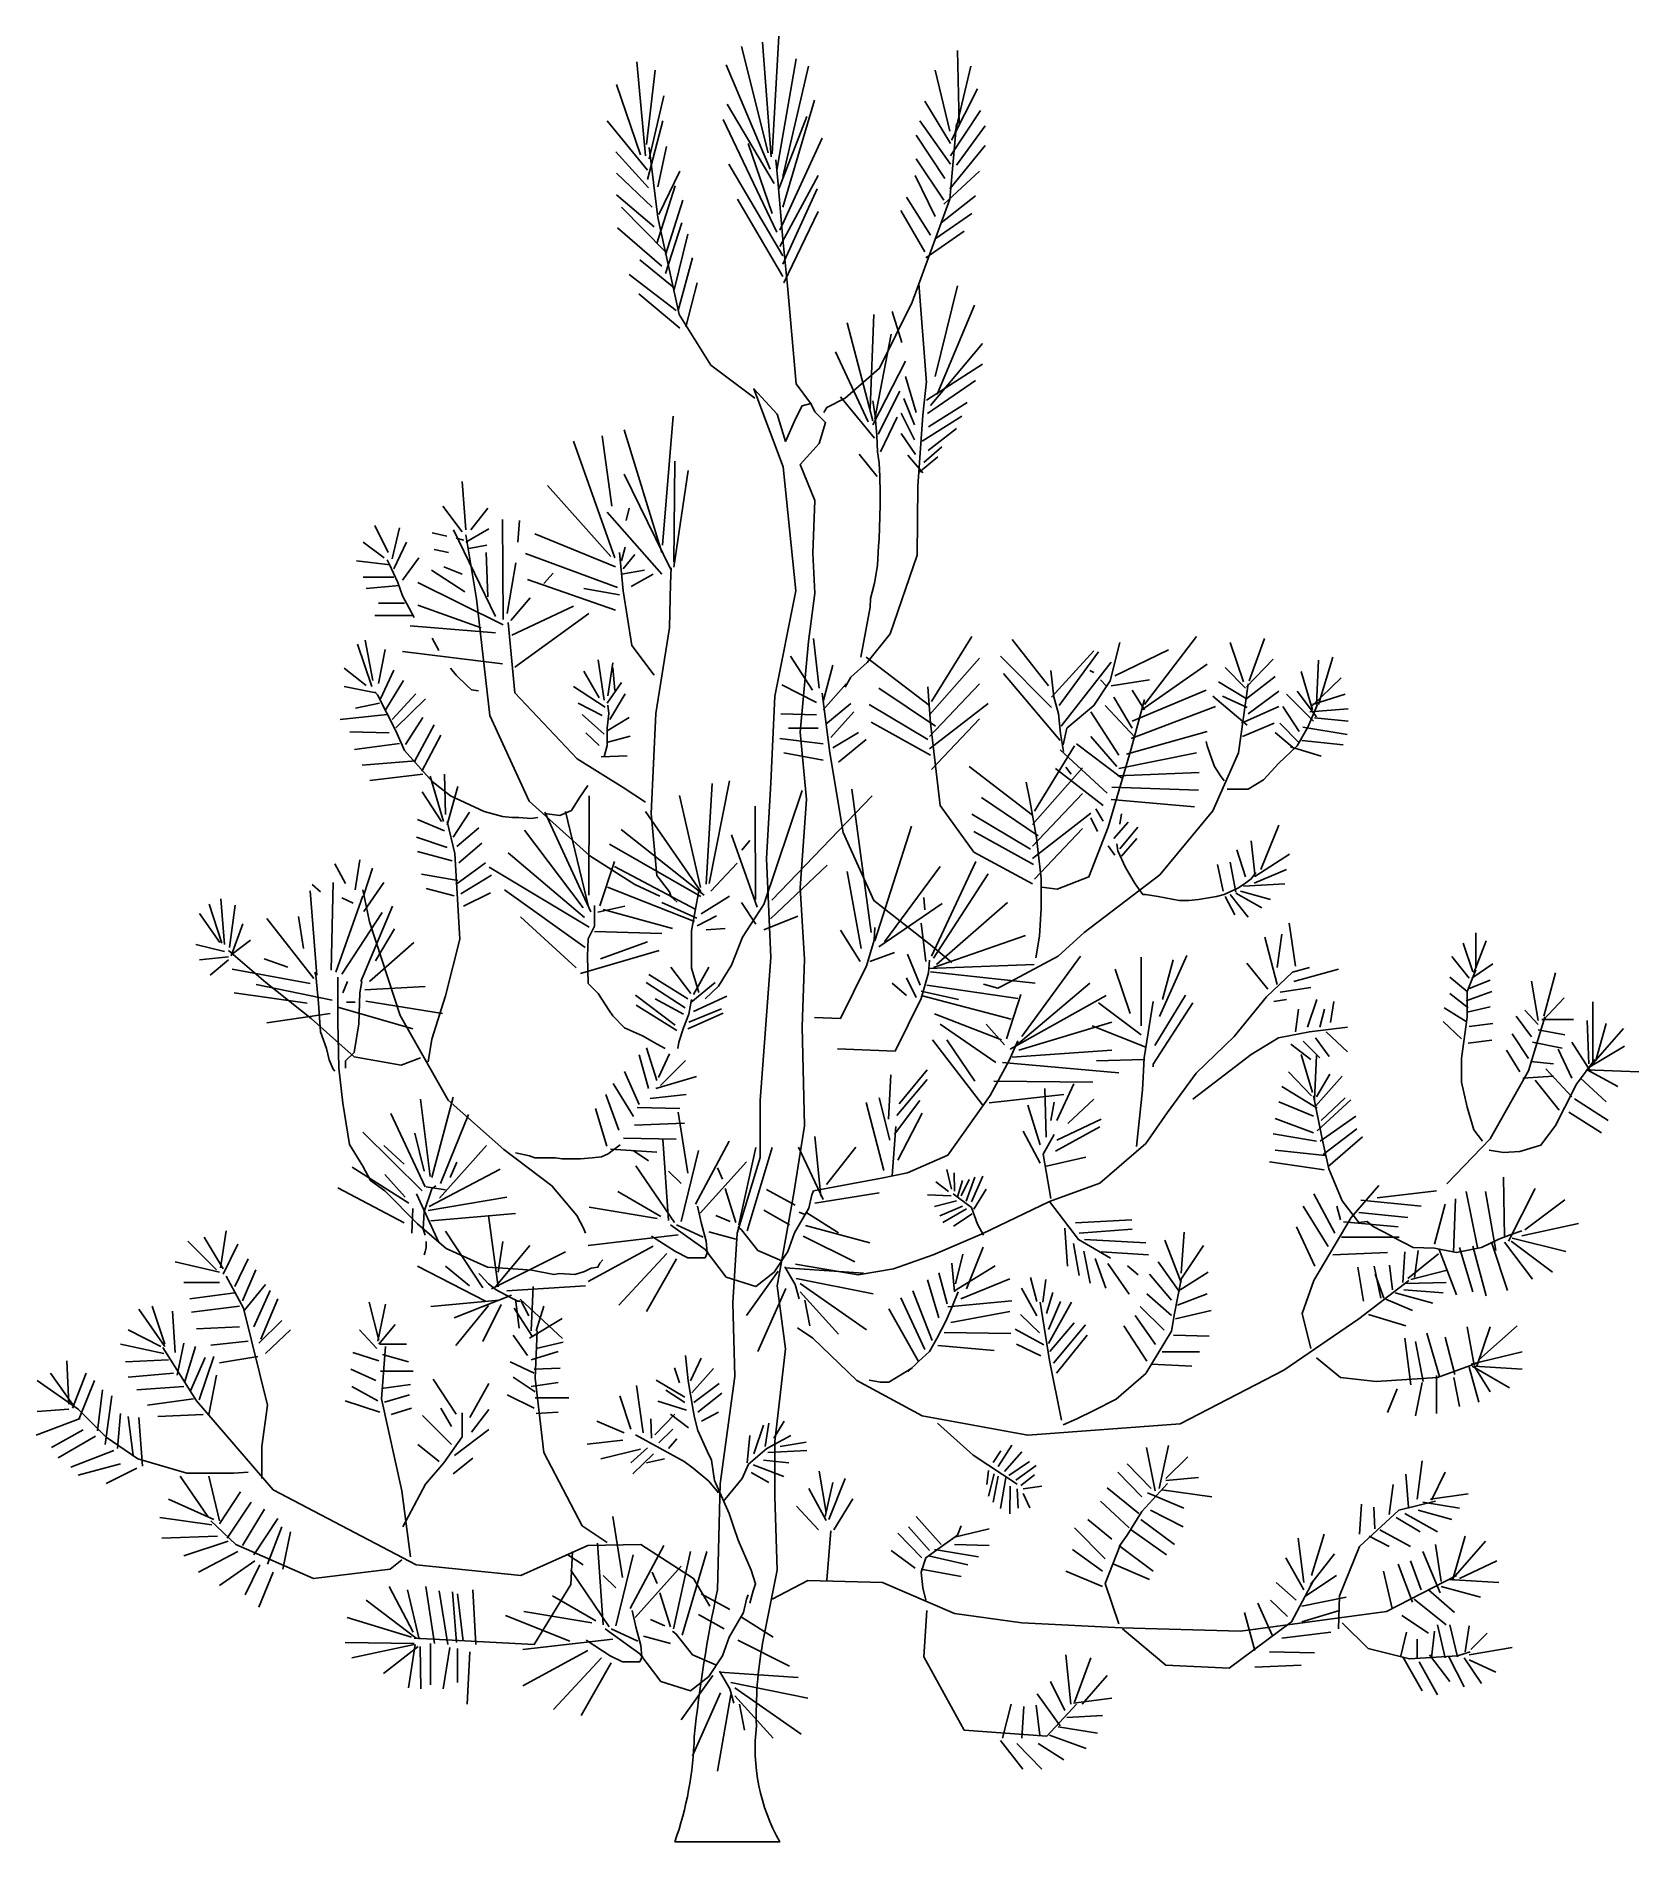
# Model space of a CAD drawing. Extents: x -31.3 to -29.3, y -43.06 to -40.81.
import ezdxf

# ---------------------------------------------------------------- set-up
doc = ezdxf.new("R2010")
doc.units = 0
doc.layers.get('0').update_dxf_attribs({"linetype": 'CONTINUOUS'})

msp = doc.modelspace()

# ---------------------------------------------------------------- linework, layer by layer
at = {"color": 0}
for p, q in [((-30.3826, -40.9543), (-30.3742, -40.8078)), ((-30.3874, -40.9531), (-30.4209, -40.8207)), ((-30.3838, -40.9582), (-30.3945, -40.8155)), ((-30.1494, -40.9171), (-30.1518, -40.8258)), ((-30.5404, -40.9569), (-30.5512, -40.84)), ((-30.5392, -40.9428), (-30.5284, -40.8502)), ((-30.385, -40.9736), (-30.44, -40.8438)), ((-30.3766, -40.9749), (-30.3527, -40.8361)), ((-30.3694, -40.9826), (-30.3371, -40.8451)), ((-30.1614, -40.9261), (-30.1793, -40.8502)), ((-30.1554, -40.9312), (-30.1351, -40.8451)), ((-30.5464, -40.9556), (-30.5763, -40.8682)), ((-30.159, -40.9376), (-30.1267, -40.8734)), ((-30.5356, -40.9608), (-30.5177, -40.8824)), ((-30.3802, -40.9916), (-30.4388, -40.8926)), ((-30.3694, -41.0211), (-30.33, -40.8875)), ((-30.1602, -40.9415), (-30.1925, -40.8888)), ((-30.538, -40.9749), (-30.5882, -40.9132)), ((-30.538, -40.9865), (-30.5189, -40.9132)), ((-30.3766, -41.052), (-30.4436, -40.9119)), ((-30.3742, -40.998), (-30.3395, -40.9081)), ((-30.1602, -40.9672), (-30.1985, -40.9132)), ((-30.1602, -40.9569), (-30.1231, -40.9003)), ((-30.153, -40.9684), (-30.1172, -40.9196)), ((-30.3826, -41.0289), (-30.4125, -40.9415)), ((-30.373, -41.0494), (-30.3204, -40.9351)), ((-30.1674, -40.9852), (-30.2032, -40.9312)), ((-30.5368, -40.9967), (-30.5775, -40.9518)), ((-30.5249, -41.034), (-30.5356, -40.9466)), ((-30.5249, -40.9954), (-30.5141, -40.9453)), ((-30.1686, -41.0122), (-30.2032, -40.9608)), ((-30.1614, -40.998), (-30.1172, -40.944)), ((-30.532, -41.0211), (-30.5763, -40.9787)), ((-30.5237, -41.0301), (-30.4974, -40.9762)), ((-30.3694, -41.0815), (-30.4364, -40.9672)), ((-30.373, -41.07), (-30.3252, -40.9813)), ((-30.1793, -41.0327), (-30.2044, -40.9813)), ((-30.1686, -41.0173), (-30.1243, -40.9762)), ((-30.5296, -41.0456), (-30.5763, -41.0057)), ((-30.5261, -41.0661), (-30.5034, -40.9942)), ((-30.3694, -41.0918), (-30.3264, -40.998)), ((-30.1853, -41.0558), (-30.2152, -41.0083)), ((-30.1722, -41.0404), (-30.1291, -41.007)), ((-30.5153, -41.0764), (-30.5703, -41.0211)), ((-30.5153, -41.0803), (-30.4938, -41.0122)), ((-30.3694, -41.1072), (-30.4256, -41.0109)), ((-30.3682, -41.115), (-30.3252, -41.0263)), ((-30.1925, -41.0764), (-30.2224, -41.025)), ((-30.1781, -41.0597), (-30.1339, -41.0289)), ((-30.5201, -41.0944), (-30.5751, -41.0468)), ((-30.4986, -41.1548), (-30.5249, -41.034)), ((-30.5153, -41.1034), (-30.495, -41.0404)), ((-30.5045, -41.124), (-30.4878, -41.0546)), ((-30.1913, -41.0841), (-30.1435, -41.0507)), ((-30.5045, -41.1214), (-30.5476, -41.0867)), ((-30.4998, -41.1496), (-30.4818, -41.0841)), ((-30.5022, -41.1496), (-30.5607, -41.1047)), ((-30.4902, -41.1702), (-30.4758, -41.115)), ((-30.1901, -41.2396), (-30.1997, -41.1162)), ((-30.1793, -41.2319), (-30.1518, -41.1188)), ((-30.4974, -41.1715), (-30.5488, -41.1291)), ((-30.1769, -41.2537), (-30.1303, -41.1432)), ((-30.4591, -41.2177), (-30.4986, -41.1548)), ((-30.2571, -41.2871), (-30.2893, -41.1651)), ((-30.2606, -41.2717), (-30.2559, -41.1548)), ((-30.2212, -41.1895), (-30.2331, -41.1509)), ((-30.2547, -41.2846), (-30.2343, -41.1792)), ((-30.263, -41.2884), (-30.3037, -41.201)), ((-30.2571, -41.2923), (-30.2164, -41.2126)), ((-30.1853, -41.2679), (-30.1207, -41.1908)), ((-30.4041, -41.2589), (-30.4591, -41.2177)), ((-30.2032, -41.2769), (-30.2164, -41.2319)), ((-30.1901, -41.2614), (-30.1207, -41.2165)), ((-30.2551, -41.3089), (-30.2976, -41.2574)), ((-30.2505, -41.3039), (-30.2236, -41.2501)), ((-30.1889, -41.2781), (-30.1291, -41.237)), ((-30.2051, -41.3106), (-30.2219, -41.2776)), ((-30.2051, -41.2921), (-30.2186, -41.2591)), ((-30.1878, -41.2944), (-30.1396, -41.2641)), ((-30.5202, -41.4512), (-30.5668, -41.2982)), ((-30.519, -41.4421), (-30.5058, -41.2815)), ((-30.2477, -41.3258), (-30.227, -41.2826)), ((-30.204, -41.3291), (-30.2219, -41.3028)), ((-30.1956, -41.3123), (-30.1463, -41.2815)), ((-30.1883, -41.324), (-30.153, -41.2966)), ((-30.5787, -41.4576), (-30.6302, -41.3124)), ((-30.5823, -41.3933), (-30.5943, -41.3059)), ((-30.1934, -41.3392), (-30.171, -41.3196)), ((-30.5051, -41.4631), (-30.5039, -41.3372)), ((-30.2517, -41.3566), (-30.274, -41.3286)), ((-30.195, -41.352), (-30.2135, -41.3297)), ((-30.2001, -41.352), (-30.176, -41.3319)), ((-30.7641, -41.4229), (-30.7689, -41.3625)), ((-30.5835, -41.4563), (-30.6625, -41.3676)), ((-30.5082, -41.473), (-30.5668, -41.3535)), ((-30.5051, -41.4696), (-30.4871, -41.3488)), ((-30.7689, -41.4254), (-30.7928, -41.3933)), ((-30.7581, -41.4229), (-30.7366, -41.3959)), ((-30.7175, -41.5347), (-30.7186, -41.41)), ((-30.6995, -41.4383), (-30.6971, -41.4113)), ((-30.5202, -41.4781), (-30.5883, -41.401)), ((-30.5644, -41.4113), (-30.5608, -41.3959)), ((-30.8609, -41.4512), (-30.8777, -41.4177)), ((-30.8561, -41.4589), (-30.8466, -41.4203)), ((-30.788, -41.4306), (-30.8059, -41.4267)), ((-30.727, -41.5308), (-30.7796, -41.4229)), ((-30.7665, -41.4357), (-30.776, -41.4332)), ((-30.7641, -41.4383), (-30.7354, -41.4216)), ((-30.5776, -41.4691), (-30.678, -41.428)), ((-30.8657, -41.4576), (-30.892, -41.4383)), ((-30.8597, -41.4653), (-30.8621, -41.4602)), ((-30.8537, -41.4717), (-30.8382, -41.4383)), ((-30.843, -41.4858), (-30.8227, -41.4576)), ((-30.7856, -41.4512), (-30.8035, -41.4473)), ((-30.7605, -41.446), (-30.7378, -41.4421)), ((-30.7366, -41.5064), (-30.739, -41.4512)), ((-30.5752, -41.4948), (-30.6899, -41.4524)), ((-30.5704, -41.4614), (-30.5656, -41.4447)), ((-30.568, -41.4717), (-30.5536, -41.4537)), ((-30.8585, -41.4666), (-30.9004, -41.4614)), ((-30.8537, -41.482), (-30.892, -41.482)), ((-30.849, -41.4884), (-30.8597, -41.4653)), ((-30.7653, -41.5), (-30.8071, -41.473)), ((-30.7689, -41.4781), (-30.7916, -41.4691)), ((-30.7127, -41.527), (-30.7019, -41.464)), ((-30.6672, -41.4897), (-30.6553, -41.4768)), ((-30.5704, -41.4781), (-30.5417, -41.473)), ((-30.5584, -41.4935), (-30.5309, -41.4781)), ((-30.8466, -41.4923), (-30.8884, -41.4961)), ((-30.843, -41.5051), (-30.849, -41.4884)), ((-30.8346, -41.5205), (-30.843, -41.5051)), ((-30.7175, -41.5411), (-30.8239, -41.4884)), ((-30.5776, -41.5231), (-30.6875, -41.4846)), ((-30.5728, -41.5038), (-30.617, -41.4961)), ((-30.8406, -41.5141), (-30.8729, -41.5141)), ((-30.8286, -41.5321), (-30.8346, -41.5205)), ((-30.7449, -41.5449), (-30.8239, -41.5167)), ((-30.7079, -41.536), (-30.684, -41.5077)), ((-30.7067, -41.554), (-30.6302, -41.518)), ((-30.7031, -41.5938), (-30.611, -41.527)), ((-30.831, -41.5295), (-30.8777, -41.5295)), ((-30.727, -41.5514), (-30.8334, -41.5424)), ((-30.8812, -41.6182), (-30.8992, -41.5655)), ((-30.8801, -41.6105), (-30.8896, -41.5604)), ((-30.8729, -41.6143), (-30.8645, -41.5719)), ((-30.7976, -41.5732), (-30.8059, -41.5578)), ((-30.3239, -41.62), (-30.331, -41.5583)), ((-30.184, -41.6367), (-30.1338, -41.5557)), ((-30.0381, -41.6174), (-30.0835, -41.5596)), ((-29.9556, -41.6046), (-29.8887, -41.5724)), ((-29.9186, -41.6406), (-29.854, -41.5557)), ((-29.7954, -41.6123), (-29.8121, -41.5634)), ((-29.7882, -41.611), (-29.7691, -41.5583)), ((-30.8884, -41.6169), (-30.9159, -41.5951)), ((-30.7186, -41.5899), (-30.843, -41.5745)), ((-30.5919, -41.6349), (-30.5991, -41.5848)), ((-30.5871, -41.6298), (-30.5811, -41.5886)), ((-30.5786, -41.6232), (-30.5812, -41.5943)), ((-30.3322, -41.6226), (-30.3597, -41.5801)), ((-30.3191, -41.6367), (-30.3071, -41.5917)), ((-30.1864, -41.6418), (-30.2653, -41.5814)), ((-30.1864, -41.6534), (-30.1242, -41.5827)), ((-30.0345, -41.6444), (-30.0979, -41.5801)), ((-30.0345, -41.6315), (-29.9819, -41.5737)), ((-30.025, -41.6418), (-29.9759, -41.575)), ((-30.0226, -41.6675), (-29.9604, -41.5879)), ((-29.9221, -41.647), (-29.8408, -41.5904)), ((-29.793, -41.62), (-29.8181, -41.5943)), ((-29.7918, -41.6187), (-29.7583, -41.584)), ((-29.7045, -41.6406), (-29.7021, -41.5853)), ((-29.7021, -41.6406), (-29.6842, -41.5814)), ((-30.8705, -41.6336), (-30.8537, -41.5977)), ((-30.8645, -41.6478), (-30.8418, -41.6105)), ((-30.5979, -41.6323), (-30.617, -41.5989)), ((-30.5883, -41.6388), (-30.5704, -41.613)), ((-30.3274, -41.638), (-30.3705, -41.6161)), ((-30.3191, -41.647), (-30.2904, -41.6148)), ((-30.1864, -41.6804), (-30.1242, -41.6148)), ((-30.0238, -41.6855), (-30.0943, -41.602)), ((-29.9819, -41.6007), (-29.9867, -41.5981)), ((-29.9664, -41.6174), (-29.9735, -41.6097)), ((-29.9604, -41.6174), (-29.9126, -41.6097)), ((-29.793, -41.6328), (-29.8265, -41.6123)), ((-29.793, -41.6341), (-29.756, -41.6058)), ((-29.7093, -41.647), (-29.7237, -41.5994)), ((-29.7105, -41.6431), (-29.6735, -41.6071)), ((-30.8764, -41.6259), (-30.9159, -41.6182)), ((-30.8717, -41.6388), (-30.9016, -41.6452)), ((-30.8561, -41.6593), (-30.8263, -41.6272)), ((-30.8514, -41.6696), (-30.8143, -41.6336)), ((-30.5907, -41.6439), (-30.6302, -41.6182)), ((-30.5943, -41.6542), (-30.6242, -41.6388)), ((-30.5847, -41.6593), (-30.5656, -41.6272)), ((-30.3155, -41.665), (-30.2844, -41.6393)), ((-30.1792, -41.6675), (-30.2497, -41.62)), ((-30.1864, -41.6958), (-30.1134, -41.6393)), ((-29.9341, -41.6701), (-29.9568, -41.6315)), ((-29.9341, -41.6611), (-29.842, -41.6226)), ((-29.9186, -41.647), (-29.9341, -41.6226)), ((-29.7906, -41.6662), (-29.8336, -41.6303)), ((-29.7906, -41.6444), (-29.8217, -41.6303)), ((-29.7894, -41.6521), (-29.7512, -41.6238)), ((-29.7081, -41.6611), (-29.7416, -41.6277)), ((-29.7045, -41.656), (-29.7285, -41.6238)), ((-29.7093, -41.6406), (-29.6687, -41.6277)), ((-30.8621, -41.6529), (-30.9207, -41.6593)), ((-30.8394, -41.6902), (-30.8179, -41.6568)), ((-30.5919, -41.6773), (-30.6194, -41.6529)), ((-30.5883, -41.6735), (-30.5608, -41.6568)), ((-30.3274, -41.6534), (-30.3717, -41.6521)), ((-30.3095, -41.6817), (-30.2808, -41.6495)), ((-30.1888, -41.6842), (-30.2617, -41.6406)), ((-30.1852, -41.7035), (-30.2593, -41.6624)), ((-30.184, -41.7215), (-30.1242, -41.6585)), ((-29.9508, -41.7035), (-29.9855, -41.6495)), ((-29.9305, -41.6817), (-29.9676, -41.6418)), ((-29.9353, -41.683), (-29.8301, -41.6431)), ((-29.7978, -41.6637), (-29.7512, -41.6431)), ((-29.7261, -41.674), (-29.7464, -41.6431)), ((-29.7129, -41.6495), (-29.6651, -41.6457)), ((-29.7069, -41.6573), (-29.6651, -41.6611)), ((-30.8597, -41.676), (-30.9088, -41.6747)), ((-30.8275, -41.7107), (-30.8035, -41.6657)), ((-30.8191, -41.7236), (-30.7952, -41.6786)), ((-30.5979, -41.6914), (-30.6146, -41.676)), ((-30.5871, -41.6876), (-30.5596, -41.6799)), ((-30.3191, -41.6894), (-30.3729, -41.683)), ((-30.3251, -41.6701), (-30.3621, -41.6701)), ((-30.3071, -41.6945), (-30.2748, -41.6752)), ((-30.3, -41.7125), (-30.2653, -41.6842)), ((-29.9532, -41.7176), (-29.9855, -41.6804)), ((-29.9413, -41.7022), (-29.8408, -41.674)), ((-29.7966, -41.6804), (-29.7571, -41.6637)), ((-29.732, -41.6958), (-29.756, -41.6752)), ((-29.7261, -41.6881), (-29.75, -41.6637)), ((-29.7213, -41.6688), (-29.6663, -41.6778)), ((-30.8466, -41.6889), (-30.9028, -41.6966)), ((-30.5955, -41.7056), (-30.5632, -41.7043)), ((-30.3191, -41.7099), (-30.3681, -41.7009)), ((-30.0559, -41.7732), (-30.0057, -41.6922)), ((-29.9652, -41.7511), (-30.0238, -41.6971)), ((-29.9472, -41.7318), (-30.0034, -41.6894)), ((-29.9508, -41.7202), (-29.854, -41.7009)), ((-29.7368, -41.6932), (-29.6986, -41.7048)), ((-29.7225, -41.6855), (-29.6711, -41.6907)), ((-30.8263, -41.7107), (-30.8932, -41.7159)), ((-30.8179, -41.7274), (-30.8836, -41.7351)), ((-30.7921, -41.7864), (-30.8088, -41.7299)), ((-30.7897, -41.7774), (-30.7909, -41.7273)), ((-30.0583, -41.7783), (-30.1372, -41.7179)), ((-30.0583, -41.7899), (-29.9961, -41.7192)), ((-29.97, -41.7665), (-30.0297, -41.7202)), ((-29.952, -41.7292), (-29.8504, -41.7253)), ((-30.7944, -41.7864), (-30.8184, -41.7491)), ((-30.7873, -41.7903), (-30.7741, -41.7427)), ((-30.4646, -41.8642), (-30.4574, -41.7389)), ((-30.4611, -41.8635), (-30.4357, -41.7357)), ((-30.3928, -41.8896), (-30.3453, -41.7477)), ((-30.2593, -41.9245), (-30.2832, -41.7459)), ((-30.0583, -41.8169), (-29.9961, -41.7513)), ((-29.9592, -41.7433), (-29.8516, -41.7472)), ((-30.7801, -41.8057), (-30.7598, -41.7748)), ((-30.6085, -41.899), (-30.6656, -41.7745)), ((-30.6109, -41.8941), (-30.6401, -41.774)), ((-30.611, -41.8781), (-30.6107, -41.7541)), ((-30.4714, -41.8735), (-30.5405, -41.7736)), ((-30.472, -41.8683), (-30.4979, -41.7538)), ((-30.4032, -41.8836), (-30.4038, -41.767)), ((-30.3829, -41.8842), (-30.2581, -41.7541)), ((-30.0512, -41.804), (-30.1217, -41.7565)), ((-29.97, -41.7857), (-29.9795, -41.7703)), ((-29.9604, -41.7588), (-29.8564, -41.7678)), ((-30.7909, -41.798), (-30.8243, -41.7838)), ((-30.7753, -41.8173), (-30.7478, -41.7941)), ((-30.618, -41.8937), (-30.6911, -41.7972)), ((-30.4673, -41.8781), (-30.5705, -41.7963)), ((-30.2545, -41.9348), (-30.2091, -41.7922)), ((-30.0607, -41.8207), (-30.1336, -41.7771)), ((-30.0583, -41.8323), (-29.9854, -41.7758)), ((-30.0559, -41.858), (-29.9961, -41.795)), ((-29.9771, -41.7986), (-29.9855, -41.7819)), ((-29.9568, -41.8076), (-29.9389, -41.787)), ((-29.9496, -41.7896), (-29.9472, -41.7767)), ((-29.9496, -41.8205), (-29.9269, -41.7935)), ((-29.7739, -41.8461), (-29.7512, -41.7909)), ((-30.7873, -41.8185), (-30.8255, -41.8057)), ((-30.7729, -41.8378), (-30.7442, -41.8134)), ((-30.4716, -41.8798), (-30.5851, -41.8143)), ((-30.4012, -41.893), (-30.4331, -41.8029)), ((-30.4203, -41.8218), (-30.4102, -41.8101)), ((-30.0571, -41.84), (-30.1312, -41.7989)), ((-29.9556, -41.8282), (-29.964, -41.8166)), ((-29.9472, -41.8294), (-29.9281, -41.8076)), ((-29.781, -41.8551), (-29.7858, -41.8102)), ((-30.914, -41.8635), (-30.9272, -41.8391)), ((-30.9021, -41.8712), (-30.8961, -41.834)), ((-30.7813, -41.8352), (-30.8243, -41.8237)), ((-30.7765, -41.8648), (-30.7395, -41.8378)), ((-30.6165, -41.9059), (-30.7116, -41.8252)), ((-30.5971, -41.8915), (-30.579, -41.8363)), ((-30.4776, -41.8961), (-30.5791, -41.8425)), ((-30.4591, -41.873), (-30.4262, -41.8381)), ((-30.3845, -41.9074), (-30.3141, -41.8405)), ((-30.2426, -41.9361), (-30.1732, -41.8423)), ((-30.184, -41.9541), (-30.129, -41.8359)), ((-29.8205, -41.8731), (-29.8277, -41.8397)), ((-29.805, -41.8744), (-29.8121, -41.8371)), ((-29.793, -41.8551), (-29.8038, -41.8217)), ((-29.7799, -41.8539), (-29.738, -41.8269)), ((-30.9451, -41.8738), (-30.9558, -41.8648)), ((-30.9319, -41.9714), (-30.9296, -41.8622)), ((-30.8913, -41.8776), (-30.8805, -41.8442)), ((-30.8913, -41.8982), (-30.8662, -41.8622)), ((-30.7741, -41.8596), (-30.8196, -41.8519)), ((-30.7705, -41.8764), (-30.7323, -41.8532)), ((-30.6107, -41.9181), (-30.735, -41.8431)), ((-30.2718, -41.9443), (-30.2891, -41.8487)), ((-30.1816, -41.9566), (-30.1134, -41.8513)), ((-29.7954, -41.8667), (-29.744, -41.8641)), ((-29.7822, -41.8629), (-29.7416, -41.8461)), ((-31.0647, -41.9393), (-31.0694, -41.8828)), ((-30.9499, -41.9779), (-30.9582, -41.8725)), ((-30.926, -41.974), (-30.8925, -41.8789)), ((-30.9044, -41.8879), (-30.9188, -41.8815)), ((-30.7789, -41.8789), (-30.8136, -41.8699)), ((-30.7669, -41.8918), (-30.7335, -41.8751)), ((-30.6157, -41.9432), (-30.7158, -41.8715)), ((-30.4793, -41.9107), (-30.5875, -41.8682)), ((-30.4763, -41.9066), (-30.52, -41.8873)), ((-30.4708, -41.9011), (-30.4355, -41.8791)), ((-30.403, -41.914), (-30.4209, -41.8871)), ((-30.1923, -41.8963), (-30.1935, -41.8808)), ((-30.178, -41.9644), (-30.0895, -41.8873)), ((-29.8181, -41.8795), (-29.8062, -41.9027)), ((-29.8121, -41.877), (-29.7894, -41.9053)), ((-29.805, -41.8757), (-29.7727, -41.8937)), ((-29.799, -41.8731), (-29.7619, -41.8834)), ((-31.0706, -41.9368), (-31.0958, -41.9008)), ((-31.0682, -41.938), (-31.0838, -41.8892)), ((-31.0587, -41.9432), (-31.0515, -41.8905)), ((-30.9535, -41.9817), (-31.0121, -41.9072)), ((-30.9666, -41.9445), (-30.9726, -41.9046)), ((-30.9188, -41.9766), (-30.8686, -41.8995)), ((-30.8949, -41.9856), (-30.8554, -41.8918)), ((-30.6268, -41.9685), (-30.696, -41.9051)), ((-30.5997, -41.8991), (-30.5662, -41.8918)), ((-30.5065, -41.9195), (-30.593, -41.896)), ((-30.476, -41.9163), (-30.452, -41.9037)), ((-30.3931, -41.9212), (-30.3506, -41.9044)), ((-30.2497, -41.9425), (-30.1708, -41.8886)), ((-31.0563, -41.9535), (-31.0419, -41.9136)), ((-30.8769, -41.9599), (-30.853, -41.92)), ((-30.6039, -41.9231), (-30.5199, -41.9256)), ((-30.4649, -41.9213), (-30.4413, -41.9194)), ((-30.2729, -41.9605), (-30.2973, -41.9218)), ((-30.1912, -41.9605), (-30.1971, -41.913)), ((-30.1816, -41.9682), (-30.0668, -41.9284)), ((-29.7535, -41.9892), (-29.7686, -41.9302)), ((-29.7535, -41.9683), (-29.7477, -41.9265)), ((-29.7307, -41.9665), (-29.7383, -41.913)), ((-29.5061, -41.9672), (-29.5061, -41.9248)), ((-31.0647, -41.9483), (-31.1005, -41.9393)), ((-31.0599, -41.9548), (-31.0958, -41.9586)), ((-31.0563, -41.9522), (-31.0324, -41.9342)), ((-30.8841, -41.9856), (-30.8291, -41.9368)), ((-30.6215, -41.9755), (-30.5235, -41.9469)), ((-30.5963, -41.9573), (-30.538, -41.9363)), ((-30.2607, -41.9605), (-30.2303, -41.9494)), ((-30.1983, -41.9901), (-30.2139, -41.9515)), ((-30.0716, -42.0543), (-29.9986, -41.9541)), ((-29.923, -42.0408), (-29.923, -41.9551)), ((-29.9002, -42.0294), (-29.8659, -41.9532)), ((-29.5144, -41.9814), (-29.536, -41.9544)), ((-29.5097, -41.9736), (-29.5216, -41.9377)), ((-29.5085, -41.9749), (-29.4929, -41.9351)), ((-31.0599, -41.9586), (-31.0826, -41.9779)), ((-30.9582, -41.9882), (-31.0551, -41.9702)), ((-30.9858, -41.9676), (-31.0156, -41.9573)), ((-30.5361, -41.9767), (-30.4875, -42.007)), ((-30.484, -42.0004), (-30.5088, -41.9676)), ((-30.4807, -42.0016), (-30.4616, -41.9676)), ((-30.1876, -41.9695), (-30.056, -41.9644)), ((-30.1852, -41.9734), (-30.0549, -41.9875)), ((-29.9364, -42.0254), (-29.9551, -41.9701)), ((-29.8962, -42.0082), (-29.8829, -41.9588)), ((-29.765, -41.995), (-29.7914, -41.9628)), ((-29.7325, -41.9855), (-29.6772, -41.9701)), ((-29.5109, -41.9814), (-29.4846, -41.9634)), ((-29.4212, -42.0289), (-29.4068, -41.9749)), ((-30.9618, -42.0126), (-31.0527, -41.9997)), ((-30.9308, -42.0087), (-31.0252, -41.9894)), ((-30.9176, -41.9997), (-30.9116, -41.9856)), ((-30.8901, -41.9959), (-30.8148, -41.992)), ((-30.5394, -41.9869), (-30.4909, -42.0183)), ((-30.484, -42.0116), (-30.4536, -41.9869)), ((-30.2151, -42.0029), (-30.233, -41.9875)), ((-30.2031, -42.0055), (-30.2151, -41.9811)), ((-30.1971, -41.9978), (-30.1505, -42.0081)), ((-30.1899, -41.9901), (-30.0764, -42.0068)), ((-30.0811, -42.0672), (-29.9867, -41.9875)), ((-29.7495, -41.9987), (-29.7115, -41.9932)), ((-29.5168, -41.9981), (-29.5384, -41.9801)), ((-29.518, -42.0096), (-29.4858, -41.9981)), ((-29.5144, -41.9942), (-29.4881, -41.9839)), ((-29.4284, -42.0341), (-29.4367, -41.9852)), ((-30.9236, -42.0177), (-30.8303, -42.0447)), ((-30.9128, -42.0113), (-30.9021, -42.0113)), ((-30.8889, -42.01), (-30.7933, -42.0254)), ((-30.5033, -42.0398), (-30.553, -42.0027)), ((-30.5011, -42.0466), (-30.5519, -42.0149)), ((-30.5281, -42.007), (-30.4931, -42.0263)), ((-30.4864, -42.0364), (-30.4456, -42.0195)), ((-30.4807, -42.0229), (-30.439, -42.0038)), ((-30.1971, -42.0029), (-30.0847, -42.0325)), ((-30.0907, -42.0569), (-30.0728, -42.0016)), ((-30.0859, -42.0697), (-29.9664, -42.0029)), ((-29.923, -42.0522), (-29.9761, -42.0122)), ((-29.9078, -42.0884), (-29.8583, -42.0122)), ((-29.906, -42.0654), (-29.8677, -42.0027)), ((-29.7574, -42.0104), (-29.7419, -42.0082)), ((-29.7307, -42.0482), (-29.7267, -42.0199)), ((-29.7155, -42.0426), (-29.7039, -42.0082)), ((-29.7003, -42.0426), (-29.6945, -42.0199)), ((-29.6869, -42.0368), (-29.683, -42.0104)), ((-29.518, -42.0353), (-29.5455, -42.0186)), ((-29.5156, -42.0186), (-29.5384, -42.0006)), ((-29.5168, -42.0238), (-29.4881, -42.0173)), ((-29.4284, -42.0392), (-29.4451, -42.0212)), ((-29.4224, -42.0341), (-29.3961, -42.0058)), ((-29.3602, -42.0867), (-29.3602, -42.0109)), ((-30.9331, -42.0254), (-31.0121, -42.037)), ((-30.4875, -42.0444), (-30.4434, -42.0251)), ((-30.1804, -42.026), (-30.0967, -42.0582)), ((-30.1039, -42.0865), (-30.1732, -42.0389)), ((-30.0931, -42.0646), (-30.1158, -42.0389)), ((-30.0752, -42.071), (-29.9592, -42.0363)), ((-29.9172, -42.0672), (-29.9841, -42.0408)), ((-29.524, -42.0572), (-29.5467, -42.0353)), ((-29.5144, -42.0418), (-29.4846, -42.0379)), ((-29.4367, -42.0546), (-29.4559, -42.0289)), ((-29.4236, -42.0328), (-29.3841, -42.0328)), ((-29.365, -42.088), (-29.3674, -42.0341)), ((-29.3662, -42.0944), (-29.322, -42.0443)), ((-29.3566, -42.0842), (-29.3435, -42.0379)), ((-30.1206, -42.1391), (-30.1828, -42.0582)), ((-30.1302, -42.1096), (-30.1648, -42.0582)), ((-29.7365, -42.0635), (-29.7115, -42.0826)), ((-29.7209, -42.0599), (-29.7003, -42.0807)), ((-29.7057, -42.0559), (-29.6888, -42.0789)), ((-29.6924, -42.0482), (-29.666, -42.0731)), ((-29.5156, -42.0623), (-29.4858, -42.0585)), ((-29.4403, -42.0816), (-29.4606, -42.0507)), ((-29.4355, -42.061), (-29.3985, -42.0687)), ((-29.4284, -42.0456), (-29.3949, -42.052)), ((-29.3626, -42.0983), (-29.3865, -42.061)), ((-29.3662, -42.0932), (-29.3208, -42.0662)), ((-30.5368, -42.1189), (-30.5483, -42.0768)), ((-30.5264, -42.109), (-30.5391, -42.0681)), ((-30.5241, -42.1053), (-30.5103, -42.0755)), ((-30.5218, -42.1152), (-30.4907, -42.0842)), ((-30.0955, -42.0865), (-29.9508, -42.0993)), ((-30.0835, -42.08), (-29.9592, -42.071)), ((-29.919, -42.0826), (-29.9783, -42.0844)), ((-29.9078, -42.0921), (-29.9078, -42.0884)), ((-29.7093, -42.124), (-29.7237, -42.0764)), ((-29.7069, -42.133), (-29.7045, -42.0777)), ((-29.4511, -42.0983), (-29.4678, -42.0713)), ((-29.4379, -42.0854), (-29.4092, -42.088)), ((-29.3865, -42.106), (-29.4032, -42.07)), ((-30.5552, -42.1536), (-30.5806, -42.1127)), ((-30.5483, -42.1387), (-30.5667, -42.0978)), ((-30.5276, -42.1189), (-30.4769, -42.104)), ((-30.2376, -42.1569), (-30.2347, -42.1017)), ((-30.2274, -42.1525), (-30.1895, -42.1075)), ((-30.2245, -42.138), (-30.1895, -42.0958)), ((-30.1063, -42.1096), (-29.9831, -42.1109)), ((-29.7105, -42.1279), (-29.7392, -42.0983)), ((-29.7057, -42.1407), (-29.6723, -42.1034)), ((-29.7045, -42.1291), (-29.6878, -42.1009)), ((-29.4475, -42.106), (-29.4092, -42.1034)), ((-29.402, -42.1458), (-29.4319, -42.1086)), ((-29.3865, -42.1291), (-29.4188, -42.0944)), ((-29.3757, -42.106), (-29.3435, -42.1356)), ((-29.3686, -42.0957), (-29.3028, -42.0983)), ((-29.3674, -42.0957), (-29.3291, -42.1163)), ((-30.8088, -42.2284), (-30.8208, -42.1321)), ((-30.8064, -42.2297), (-30.7801, -42.1295)), ((-30.5736, -42.1709), (-30.5898, -42.1263)), ((-30.5345, -42.1313), (-30.4895, -42.1263)), ((-30.2361, -42.1831), (-30.2492, -42.1307)), ((-30.2303, -42.1759), (-30.1984, -42.1337)), ((-30.1123, -42.1366), (-30.019, -42.1263)), ((-30.0412, -42.1797), (-30.043, -42.1188)), ((-30.0278, -42.1588), (-30.0068, -42.113)), ((-30.0144, -42.1625), (-29.9819, -42.1321)), ((-29.7034, -42.1433), (-29.7476, -42.1163)), ((-29.7034, -42.1715), (-29.6615, -42.133)), ((-29.6986, -42.1587), (-29.6687, -42.1304)), ((-29.3829, -42.1317), (-29.3411, -42.1587)), ((-30.8148, -42.2413), (-30.8578, -42.1501)), ((-30.7956, -42.2374), (-30.761, -42.1513)), ((-30.5886, -42.1907), (-30.6025, -42.1437)), ((-30.5506, -42.1424), (-30.4976, -42.1437)), ((-30.4876, -42.2243), (-30.4996, -42.1485)), ((-30.2434, -42.221), (-30.2653, -42.1365)), ((-30.2259, -42.208), (-30.1955, -42.1497)), ((-30.0488, -42.1892), (-30.0639, -42.1397)), ((-30.0354, -42.1588), (-30.0314, -42.136)), ((-30.0278, -42.1834), (-29.9725, -42.1569)), ((-29.7081, -42.1741), (-29.756, -42.1561)), ((-29.7081, -42.1535), (-29.7512, -42.1356)), ((-29.6998, -42.1844), (-29.6555, -42.1535)), ((-29.3901, -42.1484), (-29.3494, -42.1741)), ((-30.8184, -42.2464), (-30.8925, -42.1732)), ((-30.816, -42.222), (-30.8279, -42.1745)), ((-30.5541, -42.1647), (-30.4918, -42.1622)), ((-30.3221, -42.253), (-30.3292, -42.1787)), ((-30.2283, -42.1662), (-30.233, -42.2278)), ((-30.0488, -42.2119), (-30.0697, -42.172)), ((-30.0296, -42.1969), (-29.9743, -42.1665)), ((-29.7045, -42.1844), (-29.7583, -42.1754)), ((-29.6962, -42.2011), (-29.6543, -42.169)), ((-29.6902, -42.2165), (-29.6471, -42.1792)), ((-30.8411, -42.213), (-30.8662, -42.1899)), ((-30.7968, -42.2554), (-30.7383, -42.1899)), ((-30.584, -42.1944), (-30.5264, -42.1981)), ((-30.5679, -42.1808), (-30.5022, -42.182)), ((-30.5366, -42.2089), (-30.5557, -42.196)), ((-30.5115, -42.2834), (-30.5187, -42.1819)), ((-30.496, -42.2847), (-30.4744, -42.196)), ((-30.478, -42.2628), (-30.4362, -42.1845)), ((-30.4242, -42.2886), (-30.4027, -42.1922)), ((-30.4135, -42.2963), (-30.3824, -42.1922)), ((-30.3192, -42.2573), (-30.3496, -42.1919)), ((-30.3148, -42.2385), (-30.2784, -42.1919)), ((-29.6938, -42.2024), (-29.756, -42.1959)), ((-30.8351, -42.2619), (-30.9056, -42.2169)), ((-30.81, -42.2657), (-30.7215, -42.2194)), ((-30.7837, -42.2297), (-30.7753, -42.2105)), ((-30.5043, -42.286), (-30.5522, -42.2153)), ((-30.496, -42.2372), (-30.5115, -42.2217)), ((-30.4721, -42.2744), (-30.4147, -42.2102)), ((-30.4445, -42.232), (-30.4505, -42.2179)), ((-30.159, -42.2442), (-30.1648, -42.2199)), ((-30.1554, -42.247), (-30.1558, -42.2239)), ((-30.043, -42.2159), (-29.9917, -42.2046)), ((-29.695, -42.2204), (-29.7631, -42.2101)), ((-30.8411, -42.2863), (-30.9236, -42.2426)), ((-30.8399, -42.2542), (-30.865, -42.2259)), ((-30.8136, -42.2413), (-30.7897, -42.2452)), ((-30.5211, -42.2783), (-30.5749, -42.2474)), ((-30.4278, -42.286), (-30.441, -42.2436)), ((-30.3537, -42.2642), (-30.3895, -42.2449)), ((-30.163, -42.2473), (-30.1785, -42.235)), ((-30.1518, -42.2537), (-30.1453, -42.2334)), ((-30.1471, -42.2528), (-30.137, -42.2322)), ((-30.1409, -42.2593), (-30.1301, -42.2294)), ((-30.1341, -42.2599), (-30.1203, -42.2282)), ((-30.1315, -42.2694), (-30.116, -42.2442)), ((-29.629, -42.2553), (-29.5549, -42.2463)), ((-29.5037, -42.3168), (-29.518, -42.2474)), ((-29.481, -42.3206), (-29.4941, -42.2474)), ((-29.4702, -42.3039), (-29.4714, -42.2294)), ((-29.4654, -42.309), (-29.4319, -42.2435)), ((-30.8303, -42.2683), (-30.8315, -42.2991)), ((-30.8255, -42.2503), (-30.798, -42.3107)), ((-30.8112, -42.2709), (-30.7132, -42.2542)), ((-30.5258, -42.2808), (-30.6107, -42.2667)), ((-30.3292, -42.2617), (-30.2492, -42.2487)), ((-30.1594, -42.2528), (-30.189, -42.2513)), ((-30.1529, -42.2589), (-30.1803, -42.2657)), ((-30.1453, -42.2654), (-30.1735, -42.2774)), ((-30.1406, -42.2688), (-30.1699, -42.2857)), ((-29.69, -42.3157), (-29.7211, -42.2656)), ((-29.6816, -42.299), (-29.7079, -42.2502)), ((-29.6744, -42.2823), (-29.6792, -42.2656)), ((-29.6493, -42.2579), (-29.574, -42.2656)), ((-29.5575, -42.3129), (-29.5443, -42.2628)), ((-29.5336, -42.3232), (-29.5312, -42.2564)), ((-29.4451, -42.2949), (-29.3949, -42.2576)), ((-30.8076, -42.2837), (-30.7024, -42.2747)), ((-30.7239, -42.3659), (-30.7359, -42.2773)), ((-30.4685, -42.304), (-30.5019, -42.2886)), ((-30.435, -42.2847), (-30.4529, -42.277)), ((-30.3609, -42.2886), (-30.3931, -42.2706)), ((-30.3417, -42.2757), (-30.3489, -42.2731)), ((-30.341, -42.2894), (-30.2609, -42.3113)), ((-30.3405, -42.2731), (-30.2999, -42.2988)), ((-30.1333, -42.2749), (-30.1565, -42.2903)), ((-30.018, -42.2927), (-30.0148, -42.3401)), ((-30.0047, -42.2863), (-29.9345, -42.2826)), ((-29.7067, -42.3401), (-29.7294, -42.2913)), ((-29.6708, -42.2849), (-29.6027, -42.2913)), ((-29.6517, -42.2733), (-29.5907, -42.2798)), ((-29.4487, -42.3026), (-29.3781, -42.2872)), ((-31.0747, -42.345), (-31.1106, -42.309)), ((-31.0664, -42.3437), (-31.0903, -42.3039)), ((-31.0699, -42.3424), (-31.0628, -42.2962)), ((-31.0664, -42.3501), (-31.0484, -42.3129)), ((-30.743, -42.3672), (-30.7897, -42.2966)), ((-30.7263, -42.3647), (-30.6845, -42.3146)), ((-30.7239, -42.3479), (-30.7179, -42.3094)), ((-30.4996, -42.3014), (-30.6119, -42.3143)), ((-30.4278, -42.3065), (-30.4613, -42.2976)), ((-30.3441, -42.3027), (-30.2795, -42.3348)), ((-30.0072, -42.3121), (-30.0003, -42.3517)), ((-30.0003, -42.2992), (-29.9342, -42.2943)), ((-29.9935, -42.3072), (-29.9172, -42.3112)), ((-29.8729, -42.3607), (-29.8932, -42.308)), ((-29.8741, -42.3581), (-29.8454, -42.3144)), ((-29.8729, -42.3491), (-29.8693, -42.2977)), ((-29.6732, -42.3042), (-29.6015, -42.3042)), ((-29.4858, -42.3116), (-29.4666, -42.3707)), ((-29.4702, -42.3103), (-29.4355, -42.3566)), ((-29.4618, -42.309), (-29.4104, -42.3476)), ((-29.4606, -42.3052), (-29.3937, -42.3219)), ((-31.0711, -42.3476), (-31.1261, -42.3347)), ((-31.052, -42.3656), (-31.0353, -42.3309)), ((-30.7323, -42.3685), (-30.6402, -42.3223)), ((-30.5306, -42.3155), (-30.6119, -42.3592)), ((-30.5139, -42.3245), (-30.5737, -42.3888)), ((-30.5019, -42.331), (-30.539, -42.3965)), ((-30.1555, -42.3722), (-30.1589, -42.3363)), ((-30.1543, -42.3623), (-30.1451, -42.3251)), ((-30.1405, -42.3685), (-30.1197, -42.3165)), ((-29.9942, -42.3216), (-29.9862, -42.3613)), ((-29.9801, -42.3305), (-29.9667, -42.3677)), ((-29.9725, -42.3225), (-29.9136, -42.3262)), ((-29.9645, -42.3367), (-29.9378, -42.3751)), ((-29.8753, -42.3723), (-29.9016, -42.335)), ((-29.684, -42.326), (-29.6158, -42.3234)), ((-29.5967, -42.3607), (-29.5943, -42.3222)), ((-29.5907, -42.3556), (-29.5525, -42.3247)), ((-29.5823, -42.3543), (-29.5776, -42.3209)), ((-29.5515, -42.3193), (-29.53, -42.3759)), ((-29.5264, -42.3168), (-29.5097, -42.372)), ((-29.5097, -42.3155), (-29.4929, -42.3771)), ((-31.0424, -42.3836), (-31.0257, -42.345)), ((-30.7395, -42.3839), (-30.8243, -42.3402)), ((-30.7598, -42.3647), (-30.7897, -42.3402)), ((-30.3752, -42.3464), (-30.4147, -42.4016)), ((-30.3668, -42.3425), (-30.2688, -42.3489)), ((-30.3525, -42.3554), (-30.2568, -42.3747)), ((-30.175, -42.4044), (-30.1889, -42.3573)), ((-30.1647, -42.387), (-30.175, -42.3487)), ((-30.1555, -42.3709), (-30.1047, -42.34)), ((-30.1474, -42.3808), (-30.0863, -42.3561)), ((-30.0527, -42.3843), (-30.0607, -42.3542)), ((-30.0455, -42.3849), (-30.0415, -42.357)), ((-29.94, -42.3397), (-29.9266, -42.3511)), ((-29.8849, -42.3825), (-29.9123, -42.3504)), ((-29.8741, -42.3697), (-29.8394, -42.3479)), ((-29.6457, -42.3838), (-29.6529, -42.3414)), ((-29.6242, -42.38), (-29.6326, -42.3401)), ((-29.6206, -42.38), (-29.6314, -42.3504)), ((-29.6098, -42.3697), (-29.6135, -42.3389)), ((-29.5871, -42.3568), (-29.5417, -42.3453)), ((-31.0711, -42.3604), (-31.1154, -42.3604)), ((-31.052, -42.3733), (-31.1082, -42.381)), ((-31.04, -42.3951), (-31.0138, -42.363)), ((-31.0281, -42.4157), (-31.0078, -42.3707)), ((-31.0197, -42.4311), (-30.9982, -42.381)), ((-30.7227, -42.3827), (-30.8076, -42.3904)), ((-30.7072, -42.3762), (-30.7789, -42.4045)), ((-30.7132, -42.3711), (-30.6151, -42.3647)), ((-30.7024, -42.3814), (-30.6976, -42.4173)), ((-30.6964, -42.3814), (-30.6438, -42.4302)), ((-30.6826, -42.4208), (-30.6802, -42.3656)), ((-30.3656, -42.3682), (-30.4003, -42.4466)), ((-30.3477, -42.3618), (-30.2652, -42.4196)), ((-30.3477, -42.3721), (-30.2999, -42.4248)), ((-30.3417, -42.3824), (-30.3357, -42.4145)), ((-30.1923, -42.444), (-30.2223, -42.3796)), ((-30.1831, -42.4329), (-30.2073, -42.3709)), ((-30.0527, -42.4021), (-30.0719, -42.3677)), ((-30.0408, -42.3994), (-30.0329, -42.3729)), ((-29.8849, -42.4018), (-29.9159, -42.3748)), ((-29.8777, -42.389), (-29.8406, -42.3748)), ((-29.6182, -42.3813), (-29.5848, -42.3954)), ((-29.6063, -42.3735), (-29.5596, -42.3864)), ((-29.5955, -42.3697), (-29.5465, -42.3735)), ((-29.5931, -42.362), (-29.5429, -42.3607)), ((-31.1393, -42.4401), (-31.1716, -42.3938)), ((-31.1393, -42.4375), (-31.1548, -42.39)), ((-31.1261, -42.4478), (-31.1297, -42.3964)), ((-31.046, -42.39), (-31.1058, -42.3977)), ((-30.8727, -42.4324), (-30.8846, -42.3849)), ((-30.8739, -42.4337), (-30.8643, -42.3874)), ((-30.7359, -42.3891), (-30.7765, -42.4392)), ((-30.7203, -42.3878), (-30.743, -42.4341)), ((-30.6814, -42.4273), (-30.7041, -42.3926)), ((-30.6952, -42.3839), (-30.6857, -42.4019)), ((-30.6766, -42.4208), (-30.667, -42.39)), ((-30.2004, -42.4589), (-30.2373, -42.3932)), ((-30.1635, -42.3908), (-30.084, -42.3833)), ((-30.1601, -42.4106), (-30.0863, -42.3969)), ((-30.0495, -42.4233), (-30.0733, -42.4003)), ((-30.0383, -42.4193), (-30.0235, -42.3843)), ((-30.0383, -42.4365), (-30.0097, -42.3849)), ((-29.9052, -42.4378), (-29.9303, -42.4018)), ((-29.8944, -42.4198), (-29.9243, -42.3903)), ((-29.8801, -42.4057), (-29.8358, -42.3954)), ((-29.6397, -42.4005), (-29.5931, -42.4147)), ((-31.1441, -42.4401), (-31.1847, -42.4195)), ((-31.046, -42.4157), (-31.0998, -42.4183)), ((-31.0221, -42.4363), (-30.9934, -42.408)), ((-31.0138, -42.4491), (-30.9827, -42.4195)), ((-30.8751, -42.4427), (-30.8966, -42.4195)), ((-30.8727, -42.4375), (-30.8523, -42.4131)), ((-30.6873, -42.4517), (-30.7053, -42.426)), ((-30.6849, -42.4298), (-30.6443, -42.4054)), ((-30.1681, -42.423), (-30.0852, -42.4242)), ((-30.0441, -42.4381), (-30.0799, -42.4187)), ((-30.0368, -42.4467), (-30.0065, -42.4107)), ((-30.0321, -42.4611), (-29.9924, -42.4135)), ((-30.0282, -42.4737), (-29.9902, -42.4261)), ((-29.9159, -42.4584), (-29.9446, -42.4147)), ((-29.8825, -42.4262), (-29.8382, -42.4275)), ((-29.5513, -42.4776), (-29.5668, -42.4237)), ((-29.5082, -42.4635), (-29.5166, -42.416)), ((-29.5046, -42.4648), (-29.4879, -42.416)), ((-29.5023, -42.4571), (-29.4544, -42.4147)), ((-31.1405, -42.4491), (-31.1943, -42.4375)), ((-31.1237, -42.4761), (-31.1154, -42.4363)), ((-31.1142, -42.4838), (-31.101, -42.4401)), ((-31.0353, -42.4337), (-31.0819, -42.4388)), ((-30.8727, -42.4581), (-30.9049, -42.4478)), ((-30.8715, -42.4375), (-30.838, -42.4375)), ((-30.6826, -42.4568), (-30.6491, -42.4465)), ((-30.6766, -42.4427), (-30.6431, -42.435)), ((-30.1762, -42.4391), (-30.1059, -42.4453)), ((-30.048, -42.4519), (-30.078, -42.4374)), ((-29.8968, -42.4468), (-29.8502, -42.4468)), ((-29.5871, -42.4879), (-29.5943, -42.4301)), ((-29.5716, -42.4841), (-29.5812, -42.4339)), ((-29.5321, -42.4751), (-29.5441, -42.4288)), ((-29.5118, -42.4622), (-29.4484, -42.4468)), ((-31.2588, -42.5121), (-31.2612, -42.4581)), ((-31.1345, -42.4568), (-31.1883, -42.4594)), ((-31.107, -42.4954), (-31.0891, -42.4542)), ((-31.0963, -42.5069), (-31.0783, -42.4529)), ((-31.0233, -42.4529), (-31.0711, -42.4607)), ((-30.8762, -42.4825), (-30.9073, -42.4684)), ((-30.8703, -42.471), (-30.8296, -42.471)), ((-30.8679, -42.4504), (-30.8356, -42.4594)), ((-30.679, -42.4735), (-30.7089, -42.4594)), ((-30.679, -42.4684), (-30.6467, -42.4671)), ((-30.498, -42.4856), (-30.5044, -42.4669)), ((-30.4842, -42.4832), (-30.4711, -42.4549)), ((-30.4827, -42.4979), (-30.4558, -42.4679)), ((-29.91, -42.4622), (-29.8597, -42.4648)), ((-29.5142, -42.4661), (-29.5023, -42.5098)), ((-29.5106, -42.4648), (-29.464, -42.4918)), ((-29.5082, -42.4648), (-29.4484, -42.4686)), ((-29.507, -42.4661), (-29.4879, -42.4969)), ((-31.2469, -42.5185), (-31.2983, -42.4825)), ((-31.2541, -42.5121), (-31.2816, -42.4735)), ((-31.2541, -42.5172), (-31.2373, -42.4735)), ((-31.2457, -42.5301), (-31.2266, -42.4825)), ((-31.223, -42.5455), (-31.217, -42.4941)), ((-31.1285, -42.4735), (-31.1847, -42.4787)), ((-31.1154, -42.4902), (-31.174, -42.4941)), ((-31.0843, -42.5249), (-31.0747, -42.4761)), ((-30.8739, -42.5082), (-30.9061, -42.4902)), ((-30.8691, -42.4928), (-30.8332, -42.4876)), ((-30.7763, -42.5245), (-30.8048, -42.4809)), ((-30.7592, -42.5286), (-30.7354, -42.4866)), ((-30.6778, -42.4966), (-30.7053, -42.4787)), ((-30.6826, -42.4902), (-30.6491, -42.4851)), ((-30.5434, -42.548), (-30.5514, -42.4888)), ((-30.5272, -42.4824), (-30.4915, -42.5035)), ((-30.515, -42.4945), (-30.4915, -42.5099)), ((-30.4802, -42.5099), (-30.4485, -42.4864)), ((-29.6039, -42.4931), (-29.6158, -42.5226)), ((-29.5728, -42.4853), (-29.5812, -42.5265)), ((-29.5549, -42.4764), (-29.5549, -42.5239)), ((-29.5333, -42.4789), (-29.5262, -42.5149)), ((-31.2134, -42.5622), (-31.205, -42.5018)), ((-31.1034, -42.5057), (-31.1608, -42.5134)), ((-30.8715, -42.5223), (-30.9145, -42.5082)), ((-30.8655, -42.5095), (-30.8344, -42.5005)), ((-30.8571, -42.5249), (-30.832, -42.5172)), ((-30.782, -42.5399), (-30.7953, -42.5172)), ((-30.679, -42.5172), (-30.7125, -42.5005)), ((-30.6778, -42.5044), (-30.6359, -42.5044)), ((-30.5587, -42.5431), (-30.5725, -42.5018)), ((-30.4891, -42.5197), (-30.5248, -42.5084)), ((-30.4753, -42.5222), (-30.4454, -42.4986)), ((-31.2445, -42.5301), (-31.2995, -42.5506)), ((-31.2588, -42.5185), (-31.2983, -42.5211)), ((-31.1979, -42.5673), (-31.1943, -42.5236)), ((-31.1787, -42.5763), (-31.1847, -42.5275)), ((-31.1668, -42.5892), (-31.1716, -42.5288)), ((-31.0915, -42.5249), (-31.1477, -42.5275)), ((-30.782, -42.5625), (-30.8181, -42.5261)), ((-30.7573, -42.5471), (-30.7354, -42.5189)), ((-30.6766, -42.5236), (-30.6491, -42.5223)), ((-30.5669, -42.548), (-30.6009, -42.5335)), ((-30.5328, -42.5546), (-30.5337, -42.5303)), ((-30.5288, -42.5504), (-30.5037, -42.5244)), ((-30.4867, -42.5416), (-30.5093, -42.5244)), ((-30.4705, -42.5335), (-30.4494, -42.5222)), ((-30.4055, -42.574), (-30.3935, -42.5384)), ((-30.3911, -42.565), (-30.3869, -42.5359)), ((-30.3804, -42.5546), (-30.3676, -42.5335)), ((-31.2409, -42.5442), (-31.2804, -42.566)), ((-31.2254, -42.5519), (-31.272, -42.5789)), ((-30.7972, -42.5835), (-30.8238, -42.5625)), ((-30.7782, -42.5762), (-30.7354, -42.5439)), ((-30.5685, -42.5569), (-30.6131, -42.5618)), ((-30.5239, -42.5602), (-30.5062, -42.5431)), ((-30.5117, -42.5674), (-30.5013, -42.5553)), ((-30.4137, -42.5853), (-30.4104, -42.5512)), ((-30.3725, -42.565), (-30.3401, -42.5593)), ((-31.2026, -42.5699), (-31.2564, -42.5905)), ((-30.7801, -42.5988), (-30.7554, -42.5794)), ((-30.5465, -42.5684), (-30.596, -42.5804)), ((-30.5377, -42.5667), (-30.5587, -42.5853)), ((-30.5303, -42.574), (-30.5563, -42.5991)), ((-30.5166, -42.5804), (-30.5392, -42.5853)), ((-30.3935, -42.5821), (-30.3618, -42.5853)), ((-30.3878, -42.5723), (-30.3392, -42.5699)), ((-30.1073, -42.5849), (-30.0976, -42.5702)), ((-30.1008, -42.5898), (-30.0838, -42.5634)), ((-30.0932, -42.596), (-30.0715, -42.5717)), ((-30.0878, -42.6009), (-30.0618, -42.5837)), ((-29.9054, -42.62), (-29.9162, -42.566)), ((-29.9006, -42.6174), (-29.8887, -42.5635)), ((-29.8923, -42.6046), (-29.8648, -42.5776)), ((-29.579, -42.6303), (-29.573, -42.5827)), ((-31.1943, -42.5866), (-31.2469, -42.6007)), ((-31.174, -42.5917), (-31.2122, -42.611)), ((-31.0855, -42.6521), (-31.1202, -42.602)), ((-31.0711, -42.6573), (-31.0843, -42.602)), ((-30.4088, -42.5974), (-30.3869, -42.6096)), ((-30.4064, -42.5878), (-30.3682, -42.6023)), ((-30.3154, -42.647), (-30.3238, -42.5956)), ((-30.3118, -42.6559), (-30.2915, -42.6046)), ((-30.1131, -42.5948), (-30.1153, -42.6123)), ((-30.1059, -42.5988), (-30.1131, -42.6267)), ((-30.1012, -42.6018), (-30.1073, -42.6344)), ((-30.0914, -42.6037), (-30.0979, -42.6421)), ((-30.0791, -42.6067), (-30.0538, -42.5886)), ((-30.0726, -42.6135), (-30.0556, -42.6)), ((-29.9221, -42.6277), (-29.952, -42.5969)), ((-29.9102, -42.6174), (-29.9401, -42.5866)), ((-29.8923, -42.6072), (-29.8516, -42.6033)), ((-29.5898, -42.6406), (-29.5933, -42.5994)), ((-29.5611, -42.6316), (-29.5443, -42.5969)), ((-31.0711, -42.6611), (-31.0448, -42.6213)), ((-30.3154, -42.6572), (-30.3369, -42.6174)), ((-30.3166, -42.6521), (-30.307, -42.6097)), ((-30.3058, -42.6688), (-30.2819, -42.6302)), ((-30.086, -42.6141), (-30.0864, -42.6488)), ((-30.0773, -42.6175), (-30.0762, -42.6418)), ((-30.0697, -42.6178), (-30.0466, -42.6144)), ((-30.0697, -42.6233), (-30.0614, -42.6412)), ((-29.9257, -42.6483), (-29.9652, -42.6162)), ((-29.915, -42.6226), (-29.8695, -42.6419)), ((-29.897, -42.6187), (-29.8349, -42.6277)), ((-29.6137, -42.6496), (-29.6089, -42.6123)), ((-29.5623, -42.6303), (-29.5156, -42.6239)), ((-31.0783, -42.656), (-31.1345, -42.6303)), ((-31.0616, -42.6791), (-31.0317, -42.6341)), ((-31.0424, -42.6881), (-31.0149, -42.6431)), ((-30.569, -42.7279), (-30.5809, -42.6521)), ((-30.325, -42.6688), (-30.3524, -42.6392)), ((-30.172, -42.6868), (-30.2031, -42.6521)), ((-29.9377, -42.6663), (-29.9736, -42.6329)), ((-29.9114, -42.6444), (-29.8707, -42.665)), ((-29.6507, -42.674), (-29.6483, -42.6367)), ((-29.6316, -42.6675), (-29.6328, -42.6406)), ((-29.5945, -42.6483), (-29.5539, -42.6714)), ((-29.5778, -42.6444), (-29.536, -42.656)), ((-29.5718, -42.6341), (-29.5264, -42.6419)), ((-31.0807, -42.6624), (-31.1453, -42.6534)), ((-31.0281, -42.6997), (-30.9982, -42.6547)), ((-31.0113, -42.7113), (-30.9934, -42.665)), ((-30.9922, -42.7177), (-30.9827, -42.6714)), ((-30.3096, -42.6698), (-30.3144, -42.7315)), ((-30.1959, -42.7035), (-30.2258, -42.6727)), ((-30.1864, -42.6945), (-30.2127, -42.665)), ((-30.1553, -42.6778), (-30.1123, -42.6675)), ((-29.9676, -42.7048), (-30.0058, -42.6663)), ((-29.9592, -42.6804), (-29.9891, -42.656)), ((-29.9353, -42.6688), (-29.8911, -42.6997)), ((-29.9233, -42.656), (-29.8815, -42.6868)), ((-29.7105, -42.7254), (-29.695, -42.674)), ((-29.6256, -42.6688), (-29.5874, -42.6894)), ((-29.6053, -42.6534), (-29.5754, -42.6714)), ((-31.0735, -42.6766), (-31.1429, -42.6791)), ((-31.0604, -42.683), (-31.1154, -42.701)), ((-31.0484, -42.6958), (-31.0974, -42.7215)), ((-30.5929, -42.7871), (-30.6001, -42.6855)), ((-30.5594, -42.7665), (-30.5176, -42.6881)), ((-30.5056, -42.7922), (-30.4841, -42.6958)), ((-30.4948, -42.7999), (-30.4638, -42.6958)), ((-30.2043, -42.7164), (-30.2342, -42.6945)), ((-30.1804, -42.6933), (-30.1254, -42.7023)), ((-30.1553, -42.6868), (-30.1123, -42.6881)), ((-29.9712, -42.7202), (-30.0082, -42.6933)), ((-29.9508, -42.6881), (-29.9078, -42.7202)), ((-29.7201, -42.7344), (-29.7273, -42.6791)), ((-29.6388, -42.6766), (-29.6137, -42.6894)), ((-29.5503, -42.7472), (-29.5718, -42.6958)), ((-29.5491, -42.7331), (-29.5563, -42.6868)), ((-29.5348, -42.7318), (-29.5192, -42.6766)), ((-29.5312, -42.7254), (-29.4941, -42.683)), ((-31.0269, -42.7074), (-31.0711, -42.7382)), ((-31.0209, -42.7125), (-31.0389, -42.7498)), ((-30.618, -42.7125), (-30.6371, -42.6997)), ((-30.5857, -42.7896), (-30.6335, -42.719)), ((-30.5773, -42.7883), (-30.5558, -42.6997)), ((-30.5534, -42.7781), (-30.496, -42.7138)), ((-30.1971, -42.7177), (-30.1469, -42.7267)), ((-30.1876, -42.701), (-30.1386, -42.7125)), ((-29.9712, -42.7395), (-30.0166, -42.7202)), ((-29.9568, -42.7113), (-29.9126, -42.7305)), ((-29.7201, -42.7434), (-29.7428, -42.7035)), ((-29.7117, -42.7369), (-29.6818, -42.6984)), ((-29.6101, -42.7665), (-29.6209, -42.7202)), ((-29.585, -42.7588), (-29.6029, -42.7113)), ((-29.5742, -42.7434), (-29.5874, -42.7074)), ((-29.5264, -42.7292), (-29.4798, -42.7074)), ((-31.0042, -42.7215), (-31.0221, -42.7652)), ((-30.8296, -42.796), (-30.8595, -42.7395)), ((-30.8033, -42.8102), (-30.8141, -42.7395)), ((-30.5773, -42.7408), (-30.5929, -42.7254)), ((-30.5259, -42.7357), (-30.5319, -42.7215)), ((-29.7296, -42.7562), (-29.7548, -42.7344)), ((-29.7177, -42.7511), (-29.6794, -42.7254)), ((-29.5491, -42.7395), (-29.5001, -42.7524)), ((-29.5395, -42.7305), (-29.4774, -42.7344)), ((-30.826, -42.8038), (-30.8882, -42.7562)), ((-30.8224, -42.805), (-30.8368, -42.7434)), ((-30.7866, -42.8115), (-30.7973, -42.7447)), ((-30.7758, -42.8089), (-30.7806, -42.7459)), ((-30.7675, -42.8076), (-30.7746, -42.7485)), ((-30.7519, -42.8115), (-30.7555, -42.7434)), ((-30.6024, -42.7819), (-30.6563, -42.7511)), ((-30.5092, -42.7896), (-30.5223, -42.7472)), ((-30.4351, -42.7678), (-30.4709, -42.7485)), ((-29.7595, -42.7999), (-29.7775, -42.7601)), ((-29.7404, -42.7768), (-29.7619, -42.7562)), ((-29.7225, -42.7639), (-29.6675, -42.7524)), ((-29.5826, -42.7549), (-29.5431, -42.7871)), ((-29.5647, -42.7434), (-29.5324, -42.7716)), ((-30.832, -42.8025), (-30.9121, -42.7781)), ((-30.6347, -42.8076), (-30.7148, -42.7755)), ((-30.6072, -42.7845), (-30.6921, -42.7704)), ((-30.5164, -42.7883), (-30.5343, -42.7806)), ((-30.4422, -42.7922), (-30.4745, -42.7742)), ((-30.4219, -42.7768), (-30.3813, -42.8025)), ((-29.7811, -42.8192), (-29.7942, -42.7716)), ((-29.7225, -42.7832), (-29.6759, -42.7691)), ((-29.5981, -42.7755), (-29.5647, -42.7973)), ((-29.5443, -42.8282), (-29.5539, -42.7871)), ((-29.5288, -42.8269), (-29.5384, -42.7871)), ((-30.8284, -42.8102), (-30.9145, -42.8089)), ((-30.8081, -42.8102), (-30.8081, -42.8616)), ((-30.5809, -42.805), (-30.6933, -42.8179)), ((-30.5498, -42.8076), (-30.5833, -42.7922)), ((-30.5092, -42.8102), (-30.5427, -42.8012)), ((-30.4255, -42.8063), (-30.3609, -42.8385)), ((-29.7476, -42.8038), (-29.6866, -42.796)), ((-29.5993, -42.8256), (-29.5922, -42.796)), ((-29.579, -42.8295), (-29.579, -42.805)), ((-29.5611, -42.8282), (-29.5575, -42.7948)), ((-29.5192, -42.8205), (-29.5144, -42.7883)), ((-29.512, -42.8179), (-29.4917, -42.7973)), ((-30.8284, -42.8115), (-30.9061, -42.8282)), ((-30.8236, -42.8141), (-30.8667, -42.8475)), ((-30.8272, -42.8115), (-30.8356, -42.8654)), ((-30.8212, -42.8141), (-30.8201, -42.8667)), ((-30.7842, -42.8153), (-30.7926, -42.8667)), ((-30.7746, -42.8166), (-30.7746, -42.859)), ((-30.7591, -42.8205), (-30.7627, -42.886)), ((-30.612, -42.8192), (-30.6933, -42.8629)), ((-30.5953, -42.8282), (-30.6551, -42.8924)), ((-30.0106, -42.886), (-30.0166, -42.8243)), ((-30.0058, -42.8834), (-29.9855, -42.8282)), ((-29.7631, -42.8205), (-29.7069, -42.8218)), ((-29.5969, -42.8269), (-29.573, -42.8693)), ((-29.5635, -42.8243), (-29.5384, -42.8577)), ((-29.5395, -42.8269), (-29.5204, -42.8642)), ((-29.5204, -42.8282), (-29.4989, -42.8603)), ((-29.5144, -42.8243), (-29.4606, -42.8153)), ((-29.5144, -42.8308), (-29.481, -42.8462)), ((-30.5833, -42.8346), (-30.6204, -42.9001)), ((-30.4566, -42.85), (-30.496, -42.9053)), ((-30.4482, -42.8462), (-30.3502, -42.8526)), ((-29.9963, -42.886), (-29.9652, -42.85)), ((-29.7811, -42.8397), (-29.7237, -42.8372)), ((-29.5766, -42.8333), (-29.5539, -42.8744)), ((-30.447, -42.8719), (-30.4817, -42.9503)), ((-30.4339, -42.8744), (-30.4506, -42.9695)), ((-30.4339, -42.859), (-30.3382, -42.8783)), ((-30.4291, -42.8654), (-30.3466, -42.9233)), ((-30.4291, -42.8757), (-30.3813, -42.9284)), ((-30.0238, -42.913), (-30.0525, -42.8732)), ((-30.0178, -42.8937), (-30.0357, -42.8577)), ((-30.4231, -42.886), (-30.4171, -42.9181)), ((-30.0955, -42.9284), (-30.0848, -42.886)), ((-30.0716, -42.9284), (-30.0692, -42.8886)), ((-30.0489, -42.9246), (-30.0537, -42.8873)), ((-30.0154, -42.9027), (-29.9712, -42.9001)), ((-30.007, -42.8847), (-29.9592, -42.8783)), ((-30.0262, -42.9143), (-29.9771, -42.922)), ((-30.0979, -42.931), (-30.0704, -42.967)), ((-30.0776, -42.9348), (-30.0465, -42.967)), ((-30.0513, -42.9348), (-30.019, -42.9554)), ((-30.0369, -42.9246), (-29.9915, -42.9413))]:
    msp.add_line(p, q, dxfattribs=at)
for points in [[(-30.318, -41.2769), (-30.3144, -41.2704), (-30.2917, -41.2589), (-30.2487, -41.2216), (-30.208, -41.1394), (-30.1614, -41.0109), (-30.153, -40.9171)], [(-30.3336, -41.2666), (-30.3527, -41.2409), (-30.3635, -41.1188), (-30.3694, -41.061), (-30.3754, -40.9877), (-30.3778, -40.962)], [(-30.2918, -41.6191), (-30.2846, -41.6063), (-30.2643, -41.5883), (-30.2356, -41.5523), (-30.2021, -41.4546), (-30.2009, -41.3685), (-30.195, -41.2799), (-30.1902, -41.2375)], [(-30.2613, -41.5237), (-30.2606, -41.5191), (-30.2599, -41.5084), (-30.2578, -41.5007), (-30.2549, -41.4893), (-30.2528, -41.4771), (-30.2514, -41.4671), (-30.25, -41.4434), (-30.2492, -41.4343), (-30.2485, -41.4068), (-30.2478, -41.3915), (-30.2478, -41.377), (-30.2485, -41.3563), (-30.2492, -41.3395), (-30.2514, -41.3258), (-30.2521, -41.3052), (-30.2535, -41.2907), (-30.2542, -41.2815), (-30.2563, -41.267), (-30.2571, -41.2624)], [(-30.5226, -41.8791), (-30.5536, -41.8649), (-30.6098, -41.829), (-30.6852, -41.7608), (-30.7342, -41.6542), (-30.7509, -41.509), (-30.7641, -41.4293)], [(-30.5297, -41.6041), (-30.5572, -41.5668), (-30.568, -41.4987), (-30.5728, -41.4512)], [(-30.501, -41.8868), (-30.5082, -41.8803), (-30.5106, -41.8739), (-30.5261, -41.8534), (-30.5333, -41.7763), (-30.5273, -41.6516), (-30.5106, -41.5449), (-30.5094, -41.4897), (-30.5082, -41.4704)], [(-30.2606, -41.5191), (-30.2722, -41.5816)], [(-30.5405, -41.7621), (-30.568, -41.7441), (-30.6254, -41.7082), (-30.7031, -41.6259), (-30.7115, -41.5385)], [(-30.0202, -41.6907), (-30.0154, -41.6701), (-29.9819, -41.6418), (-29.9616, -41.611), (-29.9496, -41.5634)], [(-30.7485, -41.6233), (-30.7569, -41.6221), (-30.7629, -41.6169), (-30.776, -41.6041), (-30.7832, -41.5951)], [(-30.1194, -41.9888), (-30.1015, -41.9939), (-30.0859, -41.9862), (-30.0262, -41.9541), (-29.9939, -41.9245), (-29.8994, -41.8526), (-29.8336, -41.7729), (-29.8014, -41.7009), (-29.7894, -41.6148)], [(-30.0354, -41.5981), (-30.0317, -41.6308), (-30.026, -41.6523), (-30.0233, -41.6767), (-30.0195, -41.6991)], [(-30.6744, -41.7814), (-30.6828, -41.7827), (-30.6983, -41.7814), (-30.7067, -41.7814), (-30.7186, -41.7801), (-30.7414, -41.7737), (-30.7832, -41.7544), (-30.8059, -41.7364), (-30.8406, -41.6979), (-30.8514, -41.6735), (-30.8741, -41.6285), (-30.8777, -41.6246)], [(-30.1589, -41.9618), (-30.1852, -41.94), (-30.2557, -41.8847), (-30.294, -41.7999), (-30.3107, -41.7009), (-30.3203, -41.6264)], [(-30.0584, -41.8641), (-30.1314, -41.8243), (-30.1732, -41.7665), (-30.1852, -41.6637), (-30.1888, -41.6187)], [(-30.0465, -41.868), (-30.0273, -41.8706), (-29.9879, -41.8551), (-29.964, -41.7935), (-29.9353, -41.6958), (-29.9186, -41.6341)], [(-30.5919, -41.7056), (-30.5883, -41.6914), (-30.5883, -41.6696), (-30.5859, -41.6516), (-30.5871, -41.6413)], [(-29.8157, -41.7459), (-29.8074, -41.7459), (-29.7894, -41.7459), (-29.7703, -41.7343), (-29.7512, -41.7138), (-29.7285, -41.692), (-29.7153, -41.6688), (-29.7033, -41.6406)], [(-29.8193, -41.7356), (-29.8241, -41.7292), (-29.8313, -41.7176), (-29.8348, -41.7086), (-29.8408, -41.692), (-29.842, -41.6868)], [(-30.0167, -41.7187), (-30.0101, -41.7271)], [(-30.666, -41.7763), (-30.6469, -41.7788), (-30.6326, -41.7724), (-30.623, -41.757), (-30.6122, -41.7416)], [(-30.0541, -41.9562), (-30.0494, -41.9291), (-30.0475, -41.8945), (-30.0475, -41.8571), (-30.0531, -41.8066), (-30.0615, -41.7598), (-30.0662, -41.7374)], [(-30.8112, -42.0858), (-30.8064, -42.0575), (-30.7897, -42.0036), (-30.7717, -41.9329), (-30.7777, -41.8262), (-30.7873, -41.7864)], [(-29.7799, -41.85), (-29.7858, -41.8577), (-29.7942, -41.8641), (-29.8026, -41.8693), (-29.8193, -41.877), (-29.8289, -41.8795), (-29.8516, -41.8834), (-29.8635, -41.8847), (-29.8755, -41.8847), (-29.9018, -41.8795), (-29.9174, -41.877), (-29.9209, -41.877), (-29.9221, -41.8757), (-29.9305, -41.8641), (-29.9425, -41.8436), (-29.952, -41.823), (-29.9532, -41.814)], [(-30.6151, -42.2991), (-30.6175, -42.2927), (-30.6259, -42.2773), (-30.657, -42.24), (-30.7167, -42.195), (-30.7861, -42.1334), (-30.8459, -42.028), (-30.8841, -41.9111), (-30.8925, -41.8712)], [(-30.474, -41.8728), (-30.4829, -41.9224), (-30.4829, -41.9688), (-30.474, -41.9993)], [(-30.6037, -41.8909), (-30.6037, -41.9167), (-30.6117, -41.9326), (-30.6128, -41.9541), (-30.6117, -41.988), (-30.5993, -42.0004), (-30.5858, -42.0217), (-30.5811, -42.0285), (-30.5665, -42.0432)], [(-30.3926, -41.8887), (-30.4197, -41.9303), (-30.4332, -41.9654), (-30.4492, -41.9914), (-30.466, -42.007)], [(-30.3298, -42.0303), (-30.2975, -42.0316), (-30.2652, -41.9661), (-30.2556, -41.9339), (-30.2545, -41.9185)], [(-30.8208, -42.0807), (-30.8447, -42.0897), (-30.9033, -42.0794), (-30.957, -42.0318), (-31.0132, -41.9869), (-31.0599, -41.947)], [(-30.9272, -42.0974), (-30.9296, -42.0948), (-30.9343, -42.0832), (-30.9379, -42.0691), (-30.9451, -42.0485), (-30.9475, -42.0126), (-30.9511, -41.9779), (-30.9523, -41.974)], [(-30.3535, -42.3376), (-30.2754, -42.3511), (-30.2313, -42.3434), (-30.1818, -42.3262), (-30.1211, -42.2998), (-30.0372, -42.2596), (-29.9743, -42.2368), (-29.9172, -42.1874), (-29.8904, -42.1493), (-29.8543, -42.0998), (-29.807, -42.054), (-29.7668, -42.0045), (-29.7343, -41.9741), (-29.7133, -41.9683)], [(-30.3013, -42.0694), (-30.2294, -42.0723), (-30.1971, -42.0068), (-30.1876, -41.9746), (-30.1864, -41.9592)], [(-29.4977, -42.1844), (-29.5085, -42.1702), (-29.5168, -42.142), (-29.524, -42.1111), (-29.524, -42.0816), (-29.5168, -42.0302), (-29.5168, -41.9981), (-29.5061, -41.9711)], [(-30.865, -42.2464), (-30.8829, -42.2336), (-30.8925, -42.2156), (-30.9092, -42.1886), (-30.9176, -42.1372), (-30.9224, -42.0935), (-30.9236, -42.0357), (-30.9236, -41.9804)], [(-30.914, -42.0935), (-30.914, -42.0845), (-30.9033, -42.0742), (-30.8973, -42.0383), (-30.8961, -41.9997), (-30.8937, -41.9856)], [(-30.4829, -42.0082), (-30.4864, -42.0263), (-30.4931, -42.0432), (-30.4989, -42.0613), (-30.5, -42.0692)], [(-29.9288, -42.191), (-29.9212, -42.1207), (-29.919, -42.0807), (-29.9078, -42.0104)], [(-30.5665, -42.0432), (-30.5439, -42.0534), (-30.5259, -42.0636), (-30.5157, -42.0692)], [(-29.8583, -42.1321), (-29.786, -42.0767), (-29.7516, -42.0559), (-29.7133, -42.0482), (-29.666, -42.0426)], [(-29.542, -42.2375), (-29.4881, -42.1818), (-29.4403, -42.097), (-29.42, -42.0302)], [(-30.331, -42.2462), (-30.2462, -42.2304), (-30.2139, -42.2239), (-30.1636, -42.2021), (-30.111, -42.1276), (-30.0871, -42.0839), (-30.0764, -42.0595)], [(-29.4893, -42.1959), (-29.4714, -42.1985), (-29.4511, -42.1972), (-29.4248, -42.1895), (-29.4068, -42.1651), (-29.3949, -42.142), (-29.3805, -42.1137), (-29.3578, -42.0829)], [(-29.4487, -42.2962), (-29.463, -42.3013), (-29.4774, -42.3065), (-29.4989, -42.3168), (-29.53, -42.3232), (-29.5575, -42.318), (-29.5838, -42.3168), (-29.6089, -42.3039), (-29.6113, -42.3026), (-29.634, -42.291), (-29.6412, -42.2846), (-29.6519, -42.2859), (-29.6723, -42.2589), (-29.689, -42.2191), (-29.6974, -42.1818), (-29.7081, -42.1279)], [(-30.0354, -42.2559), (-30.0448, -42.2006), (-30.0314, -42.176)], [(-30.7022, -42.1991), (-30.6964, -42.2003), (-30.6849, -42.2028), (-30.678, -42.2053), (-30.6526, -42.2053), (-30.6446, -42.2065), (-30.6215, -42.2065), (-30.6066, -42.2053), (-30.595, -42.2041), (-30.587, -42.2003), (-30.572, -42.1892)], [(-30.5936, -42.3325), (-30.5972, -42.3364), (-30.5996, -42.3415), (-30.6079, -42.3428), (-30.6163, -42.3467), (-30.6283, -42.3505), (-30.6474, -42.3492), (-30.6546, -42.3505), (-30.6821, -42.3454), (-30.6988, -42.3441), (-30.7371, -42.3415), (-30.7885, -42.3184), (-30.8243, -42.2876), (-30.865, -42.2464)], [(-30.8148, -42.3017), (-30.8172, -42.294), (-30.816, -42.2721), (-30.8064, -42.2439), (-30.8016, -42.24)], [(-30.331, -42.2462), (-30.3333, -42.2513), (-30.3369, -42.268), (-30.3549, -42.2988), (-30.3632, -42.322), (-30.38, -42.3477), (-30.4027, -42.3657), (-30.4398, -42.3541), (-30.4661, -42.3194), (-30.5091, -42.2886)], [(-29.7115, -42.4429), (-29.7222, -42.3993), (-29.7079, -42.3581), (-29.6613, -42.2798), (-29.6266, -42.2399)], [(-30.4637, -42.3233), (-30.4649, -42.3091), (-30.4709, -42.286), (-30.4756, -42.2654)], [(-30.1572, -42.25), (-30.1344, -42.2672), (-30.1268, -42.2881), (-30.1193, -42.3016)], [(-30.0372, -42.2596), (-30.0011, -42.3072), (-29.9609, -42.3302)], [(-30.3704, -42.3335), (-30.4003, -42.3207), (-30.4206, -42.295), (-30.4254, -42.2911)], [(-30.8136, -42.3094), (-30.8136, -42.3171), (-30.8148, -42.3223), (-30.816, -42.3261)], [(-30.4625, -42.322), (-30.4661, -42.3297), (-30.4876, -42.3297), (-30.5031, -42.322), (-30.533, -42.3027)], [(-31.0185, -42.6046), (-31.0185, -42.5648), (-31.0113, -42.5134), (-31.0413, -42.3926), (-31.0628, -42.3527)], [(-30.7478, -42.3492), (-30.7454, -42.3518), (-30.7359, -42.3621), (-30.7263, -42.3698), (-30.7, -42.3839), (-30.6964, -42.3839)], [(-30.3668, -42.3412), (-30.3537, -42.3631), (-30.3489, -42.3811)], [(-30.3511, -42.4172), (-30.332, -42.4301), (-30.277, -42.4828), (-30.1957, -42.5265), (-30.0642, -42.5509), (-29.8741, -42.5367), (-29.745, -42.4699), (-29.6517, -42.4057), (-29.5895, -42.3581)], [(-30.02, -42.538), (-30.0032, -42.5303), (-29.9817, -42.5201), (-29.9542, -42.5059), (-29.9171, -42.4738), (-29.8849, -42.4211), (-29.8813, -42.3993), (-29.8729, -42.3568)], [(-30.2615, -42.4824), (-30.2476, -42.4849), (-30.2373, -42.4849), (-30.2085, -42.4675), (-30.2131, -42.4713), (-30.2004, -42.4589), (-30.1866, -42.4465), (-30.1774, -42.4304), (-30.1658, -42.4081), (-30.1578, -42.3895), (-30.1508, -42.3722)], [(-30.022, -42.5321), (-30.0372, -42.4577), (-30.0488, -42.3852)], [(-30.5881, -42.6843), (-30.6192, -42.6637), (-30.667, -42.5725), (-30.6778, -42.4799), (-30.6754, -42.4208)], [(-30.4602, -42.7639), (-30.4805, -42.7292), (-30.5463, -42.6868), (-30.612, -42.6881), (-30.6957, -42.7254), (-30.826, -42.7125), (-31.0042, -42.6187), (-31.0998, -42.5082), (-31.1417, -42.4414)], [(-30.8332, -42.7023), (-30.844, -42.62), (-30.8691, -42.5057), (-30.8643, -42.4401)], [(-30.4906, -42.4517), (-30.4873, -42.4832), (-30.4842, -42.5003), (-30.4809, -42.5197), (-30.4793, -42.5286), (-30.4753, -42.5448), (-30.4632, -42.5716), (-30.4583, -42.5821), (-30.4543, -42.6072), (-30.4363, -42.6485), (-30.4308, -42.6647), (-30.425, -42.6816), (-30.4088, -42.719), (-30.4033, -42.7359), (-30.4064, -42.7448), (-30.4104, -42.7602)], [(-29.7043, -42.4545), (-29.6744, -42.4789), (-29.6302, -42.4841), (-29.5537, -42.4789), (-29.5046, -42.4609)], [(-31.0353, -42.5969), (-31.0532, -42.5982), (-31.1118, -42.5982), (-31.1728, -42.5802), (-31.2122, -42.5532), (-31.2469, -42.5185)], [(-30.8428, -42.6651), (-30.8143, -42.6118), (-30.7915, -42.5851), (-30.7687, -42.5528), (-30.7687, -42.5229)], [(-30.1764, -42.5358), (-30.1323, -42.5757), (-30.0773, -42.612)], [(-30.4494, -42.6226), (-30.4616, -42.6079), (-30.4809, -42.5917), (-30.4922, -42.5836), (-30.553, -42.5504)], [(-30.443, -42.633), (-30.4201, -42.6047), (-30.4121, -42.5868), (-30.3893, -42.5674), (-30.3594, -42.5512)], [(-29.9508, -42.7858), (-29.9676, -42.7357), (-29.9485, -42.6868), (-29.9401, -42.6753), (-29.9221, -42.6457), (-29.8899, -42.611)], [(-29.677, -42.7922), (-29.6759, -42.7511), (-29.6507, -42.6894), (-29.6017, -42.6444), (-29.5563, -42.6329)], [(-30.844, -42.7061), (-30.8583, -42.7177), (-30.954, -42.7292), (-31.0508, -42.6868), (-31.0819, -42.6573)], [(-30.1912, -42.7562), (-30.1948, -42.7408), (-30.1971, -42.7215), (-30.1912, -42.7035), (-30.1732, -42.6907), (-30.1517, -42.6753), (-30.1469, -42.6637)], [(-30.6311, -42.6958), (-30.6335, -42.7369), (-30.679, -42.8115), (-30.8284, -42.8038)], [(-30.3825, -42.7549), (-30.3382, -42.7318), (-30.245, -42.7344), (-30.1553, -42.7729), (-30.0716, -42.7845), (-29.9473, -42.7909), (-29.799, -42.7948), (-29.6173, -42.7704), (-29.53, -42.7254)], [(-29.9461, -42.7922), (-29.8923, -42.8372), (-29.8134, -42.841), (-29.7356, -42.7832), (-29.7081, -42.7318)], [(-30.4123, -42.7498), (-30.4147, -42.7549), (-30.4183, -42.7716), (-30.4363, -42.8025), (-30.4446, -42.8256), (-30.4614, -42.8513), (-30.4841, -42.8693), (-30.5212, -42.8577), (-30.5475, -42.823), (-30.5905, -42.7922)], [(-30.5451, -42.8269), (-30.5463, -42.8128), (-30.5522, -42.7896), (-30.557, -42.7691)], [(-30.19, -42.7691), (-30.1936, -42.8269), (-30.1433, -42.9181), (-30.0405, -42.9258), (-30.0035, -42.886)], [(-29.6723, -42.7845), (-29.64, -42.8166), (-29.5886, -42.8295), (-29.5288, -42.8256), (-29.5132, -42.8205)], [(-30.5439, -42.8256), (-30.5475, -42.8333), (-30.569, -42.8333), (-30.5845, -42.8256), (-30.6144, -42.8063)], [(-30.4518, -42.8372), (-30.4817, -42.8243), (-30.502, -42.7986), (-30.5068, -42.7948)], [(-30.4482, -42.8449), (-30.4351, -42.8667), (-30.4303, -42.8847)]]:
    msp.add_lwpolyline(points, dxfattribs=at)
msp.add_lwpolyline([(-30.5038, -43.0575, 0.07766), (-30.4796, -42.9265, -0.026717), (-30.4506, -42.7434), (-30.4474, -42.6113), (-30.429, -42.4775), (-30.4317, -42.3857), (-30.4263, -42.2992), (-30.3975, -42.2048), (-30.3975, -42.1339), (-30.3844, -41.9556), (-30.3895, -41.8323), (-30.3844, -41.7379), (-30.3791, -41.6302), (-30.3529, -41.499), (-30.3687, -41.3443), (-30.4053, -41.2472), (-30.3764, -41.2787), (-30.366, -41.3128), (-30.3529, -41.284), (-30.345, -41.2683), (-30.3345, -41.2657), (-30.3292, -41.2761), (-30.3161, -41.2893), (-30.3241, -41.3155), (-30.3476, -41.3417), (-30.3292, -41.3863), (-30.3319, -41.4519), (-30.3292, -41.5017), (-30.3372, -41.562), (-30.3476, -41.6749), (-30.3399, -41.7588), (-30.3476, -41.8689), (-30.3423, -41.9582), (-30.345, -42.0421), (-30.3423, -42.1654), (-30.3556, -42.2492), (-30.3764, -42.3648), (-30.366, -42.4434), (-30.3791, -42.5587), (-30.3791, -42.627), (-30.3764, -42.7188), (-30.3944, -42.8102, 0.054014), (-30.4021, -42.9129, 0.160415), (-30.373, -43.0575)], format="xyb", close=True, dxfattribs=at)

doc.saveas('drawing.dxf')
